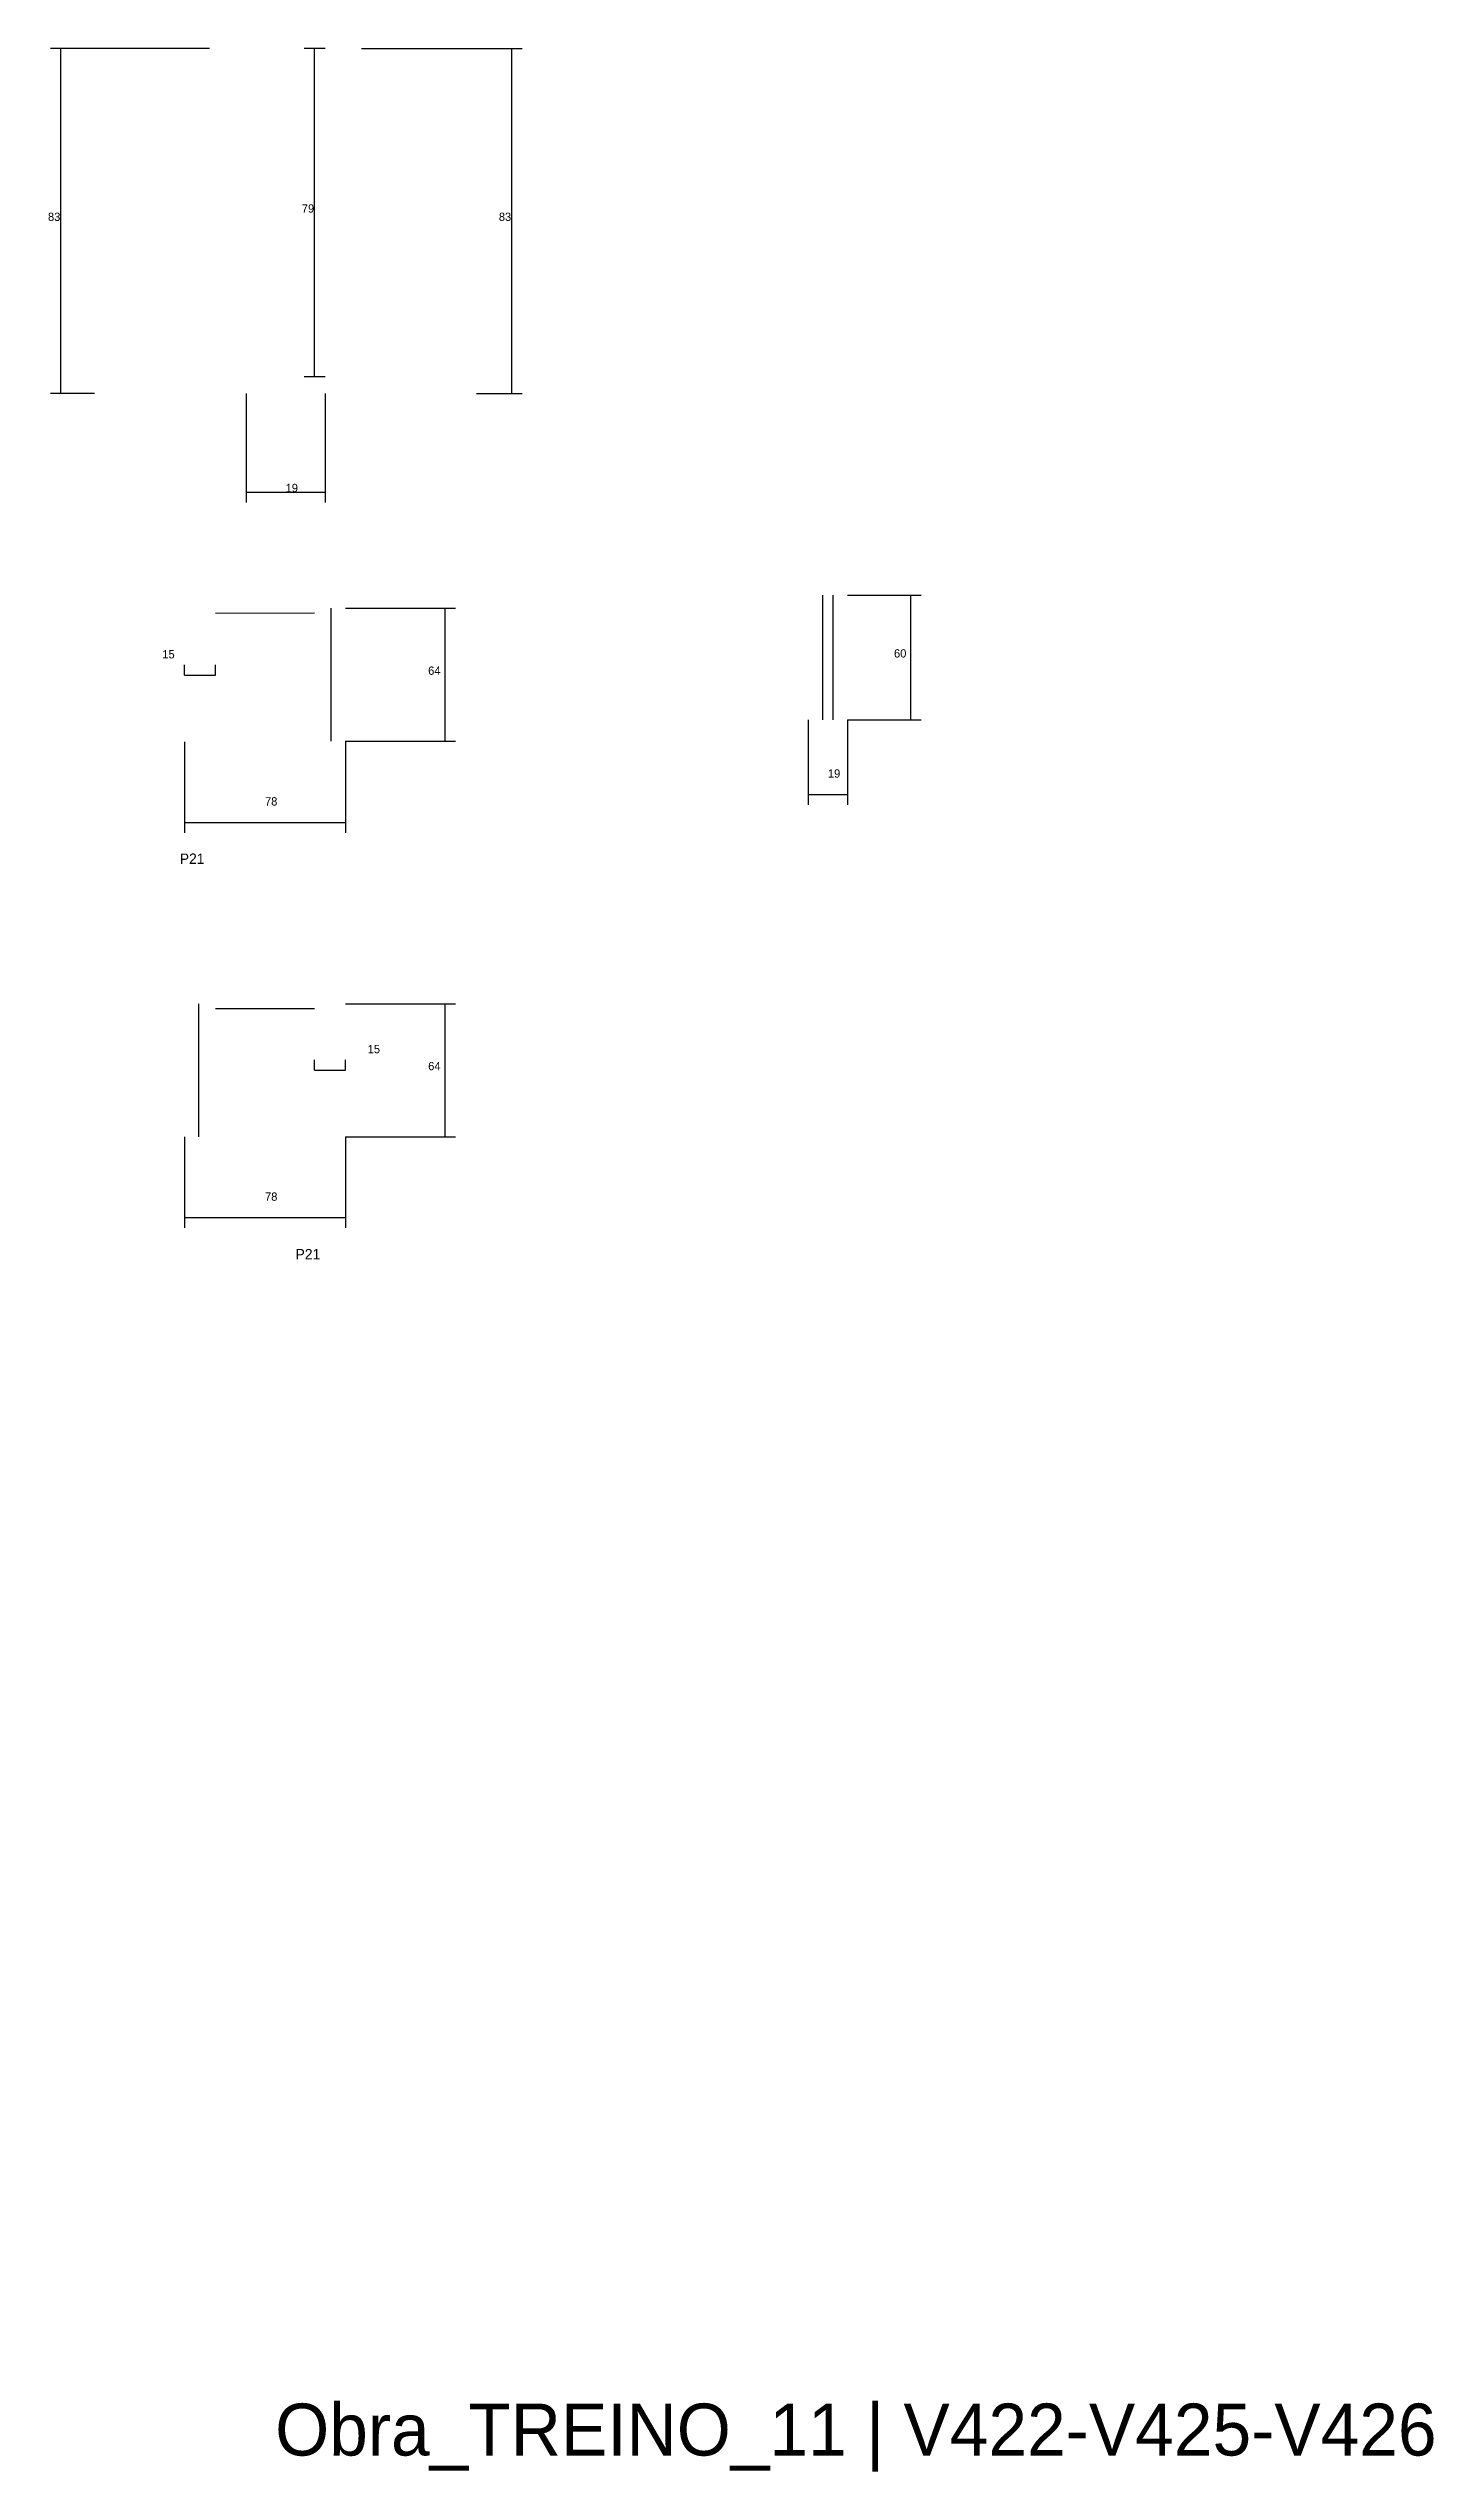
# Model space of a CAD drawing. Header units: metres. Extents: x -2848 to 22762, y -49062 to 1016.
# Drawn here: x 17491 to 18157, y -47418 to -46252 of the extents above; entities that cross this region are included whole.
import ezdxf

# ---------------------------------------------------------------- set-up
doc = ezdxf.new("R2010")
doc.units = ezdxf.units.M
for name, color, linetype in [('COTA', 4, 'Continuous'), ('LABEL_ID', 3, 'Continuous'), ('NOMENCLATURA', 7, 'Continuous'), ('SARR_2.2x7', 40, 'Continuous')]:
    doc.layers.add(name, color=color, linetype=linetype)

msp = doc.modelspace()

# ---------------------------------------------------------------- texts
at = {"layer": 'COTA'}
for s, p in [('83', (17490.7, -46334.7)), ('79', (17612.8, -46330.7)), ('83', (17707.6, -46334.7)), ('19', (17605, -46465.2)), ('15', (17545.7, -46545.2)), ('60', (17897.7, -46544.8)), ('64', (17673.6, -46553.1)), ('19', (17865.9, -46602.6)), ('78', (17595.1, -46616)), ('15', (17644.5, -46735.2)), ('64', (17673.6, -46743.4)), ('78', (17595.1, -46806.2))]:
    msp.add_text(s, height=4, dxfattribs=at).set_placement(p)
at = {"layer": 'LABEL_ID'}
msp.add_text('Obra_TREINO_11 | V422-V425-V426', height=25, dxfattribs=at).set_placement((17600, -47410))
at = {"layer": 'NOMENCLATURA'}
for p in [(17554.1, -46644.1), (17609.8, -46834.4)]:
    msp.add_text('P21', height=5, dxfattribs=at).set_placement(p)

# ---------------------------------------------------------------- linework, layer by layer
at = {"layer": 'COTA'}
for p, q in [((17568.4, -46251.7), (17491.9, -46251.7)), ((17496.9, -46417.7), (17496.9, -46251.7)), ((17624, -46251.7), (17613.9, -46251.7)), ((17618.9, -46409.7), (17618.9, -46251.7)), ((17641.6, -46251.7), (17718.9, -46251.7)), ((17713.9, -46417.7), (17713.9, -46251.7)), ((17513.1, -46417.7), (17491.9, -46417.7)), ((17586, -46417.7), (17586, -46470.2)), ((17624, -46409.7), (17613.9, -46409.7)), ((17624, -46417.7), (17624, -46470.2)), ((17696.8, -46417.7), (17718.9, -46417.7)), ((17586, -46465.2), (17624, -46465.2)), ((17633.9, -46521.1), (17686.7, -46521.1)), ((17681.7, -46585.1), (17681.7, -46521.1)), ((17875.4, -46514.8), (17910.8, -46514.8)), ((17905.8, -46574.8), (17905.8, -46514.8)), ((17556.3, -46553.3), (17556.3, -46548.3)), ((17556.3, -46553.3), (17571.3, -46553.3)), ((17571.3, -46553.3), (17571.3, -46548.3)), ((17856.4, -46574.8), (17856.4, -46615.7)), ((17875.4, -46574.8), (17910.8, -46574.8)), ((17875.4, -46574.8), (17875.4, -46615.7)), ((17556.3, -46585.3), (17556.3, -46629.1)), ((17633.9, -46585.1), (17633.9, -46629.1)), ((17633.9, -46585.1), (17686.7, -46585.1)), ((17856.4, -46610.7), (17875.4, -46610.7)), ((17556.3, -46624.1), (17633.9, -46624.1)), ((17633.9, -46711.4), (17686.7, -46711.4)), ((17681.7, -46775.4), (17681.7, -46711.4)), ((17618.9, -46743.4), (17618.9, -46738.4)), ((17618.9, -46743.4), (17633.9, -46743.4)), ((17633.9, -46743.4), (17633.9, -46738.4)), ((17556.3, -46775.5), (17556.3, -46819.3)), ((17633.9, -46775.4), (17633.9, -46819.3)), ((17633.9, -46775.4), (17686.7, -46775.4)), ((17556.3, -46814.3), (17633.9, -46814.3))]:
    msp.add_line(p, q, dxfattribs=at)
at = {"layer": 'SARR_2.2x7'}
for p, q in [((17571.3, -46523.5), (17618.9, -46523.3)), ((17626.9, -46585.1), (17626.9, -46521.1)), ((17863.4, -46574.8), (17863.4, -46514.8)), ((17868.4, -46574.8), (17868.4, -46514.8)), ((17563.3, -46775.5), (17563.3, -46711.5)), ((17571.3, -46713.7), (17618.9, -46713.6))]:
    msp.add_line(p, q, dxfattribs=at)

msp.set_redraw_order([(e.dxf.handle, doc.entitydb.next_handle()) for e in msp.query("TEXT MTEXT ATTDEF DIMENSION ARC_DIMENSION")])  # texts and dimensions are drawn at this point

doc.saveas('drawing.dxf')
